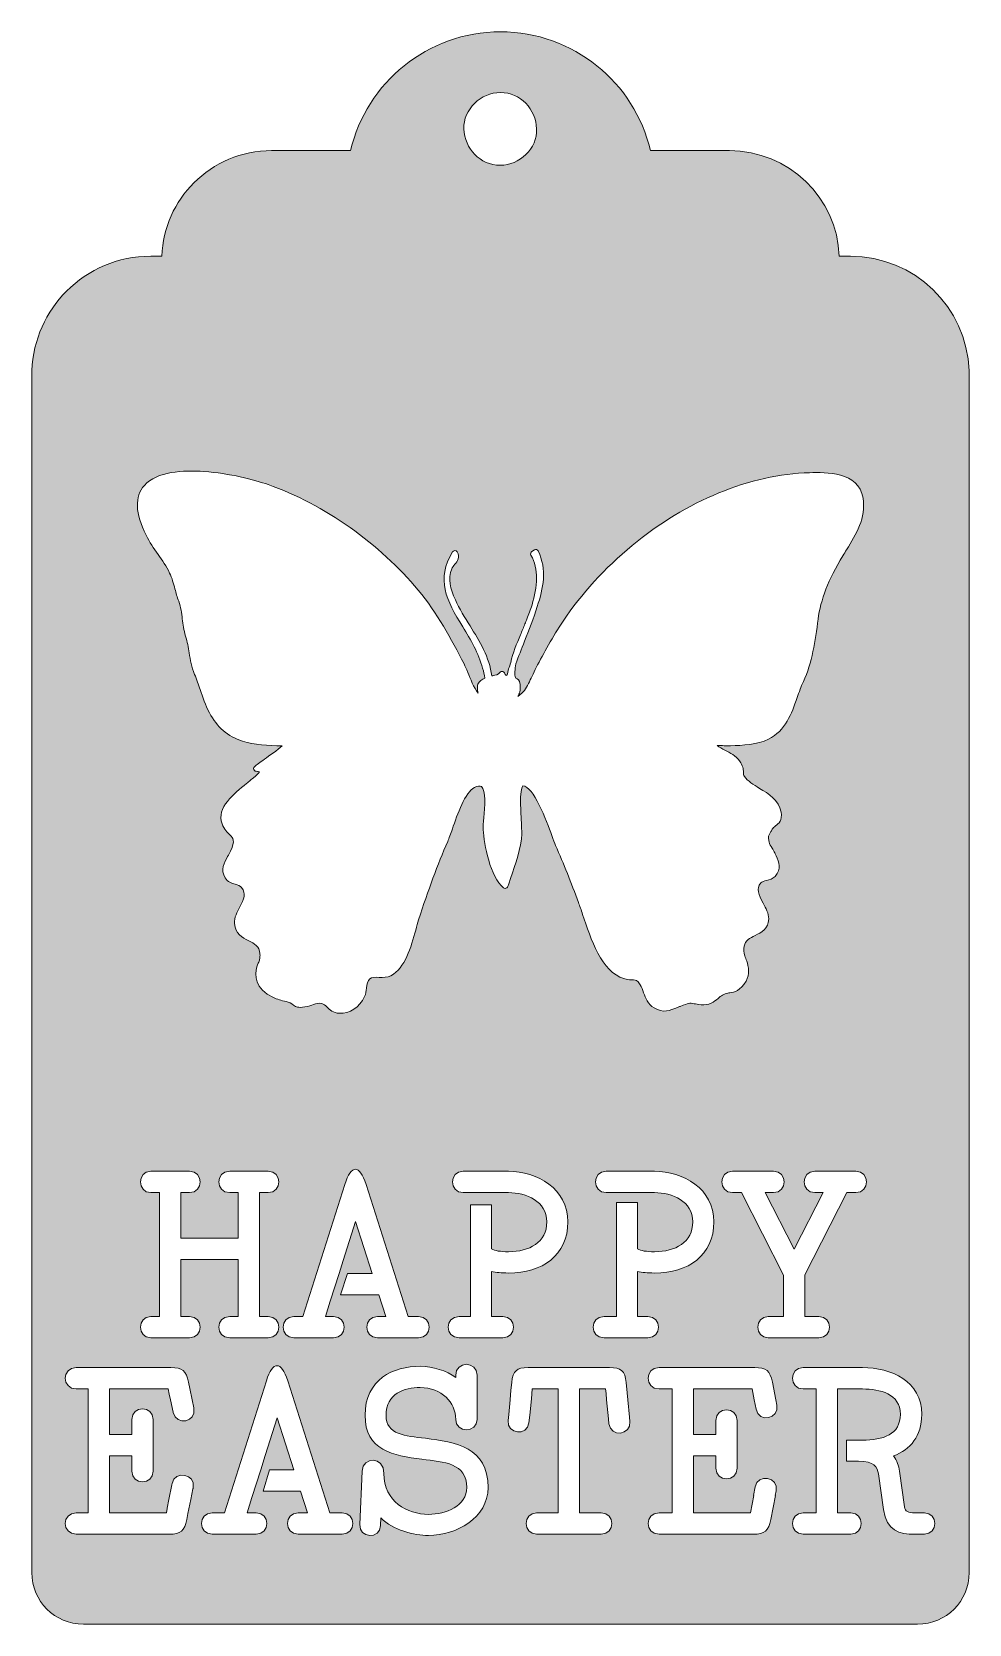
# Model space of a CAD drawing. Extents: x 232 to 777, y -962 to -38.
import ezdxf

# ---------------------------------------------------------------- set-up
doc = ezdxf.new("R2010")
doc.units = 0
doc.header["$MEASUREMENT"] = 0
doc.layers.add('Layer 1', color=7, linetype='Continuous', lineweight=0)

msp = doc.modelspace()

# ---------------------------------------------------------------- hatches: boundary and pattern name
at = {"layer": 'Layer 1', "true_color": 0xffdab2, "transparency": 33554687}
h = msp.add_hatch(color=41, dxfattribs=at)
h.dxf.hatch_style = 2
edge = h.paths.add_edge_path()
edge.add_spline(control_points=[(750.64, -910.19), (750.64, -910.19), (745.08, -910.19), (745.08, -910.19), (736.18, -910.19), (728.68, -908.24), (726.87, -895.88), (726.87, -895.88), (723.96, -875.16), (723.96, -875.16), (723.4, -871.14), (721.45, -867.8), (712.42, -867.8), (712.42, -867.8), (705.49, -867.8), (705.49, -867.8), (705.49, -867.8), (705.49, -855.57), (705.49, -855.57), (705.49, -855.57), (714.64, -855.57), (714.64, -855.57), (726.45, -855.57), (736.74, -852.37), (736.74, -840.56), (736.74, -828.6), (724.79, -825.83), (714.64, -825.83), (714.64, -825.83), (700.19, -825.83), (700.19, -825.83), (700.19, -825.83), (700.19, -897.82), (700.19, -897.82), (700.19, -897.82), (707.87, -897.82), (707.87, -897.82), (716.07, -897.82), (716.07, -910.19), (707.87, -910.19), (707.87, -910.19), (680.23, -910.19), (680.23, -910.19), (672.03, -910.19), (672.03, -897.82), (680.23, -897.82), (680.23, -897.82), (687.82, -897.82), (687.82, -897.82), (687.82, -897.82), (687.82, -825.83), (687.82, -825.83), (687.82, -825.83), (680.23, -825.83), (680.23, -825.83), (672.03, -825.83), (672.03, -813.45), (680.23, -813.45), (680.23, -813.45), (714.64, -813.45), (714.64, -813.45), (731.32, -813.45), (749.11, -821.24), (749.11, -840.56), (749.11, -853.34), (742.58, -860.99), (732.71, -864.74), (734.79, -867.52), (735.77, -870.58), (736.18, -873.49), (736.18, -873.49), (739.11, -894.21), (739.11, -894.21), (739.52, -896.98), (741.19, -897.82), (745.08, -897.82), (745.08, -897.82), (750.64, -897.82), (750.64, -897.82), (758.84, -897.82), (758.84, -910.19), (750.64, -910.19)], knot_values=[0, 0, 0, 0, 1, 1, 1, 2, 2, 2, 3, 3, 3, 4, 4, 4, 5, 5, 5, 6, 6, 6, 7, 7, 7, 8, 8, 8, 9, 9, 9, 10, 10, 10, 11, 11, 11, 12, 12, 12, 13, 13, 13, 14, 14, 14, 15, 15, 15, 16, 16, 16, 17, 17, 17, 18, 18, 18, 19, 19, 19, 20, 20, 20, 21, 21, 21, 22, 22, 22, 23, 23, 23, 24, 24, 24, 25, 25, 25, 26, 26, 26, 27, 27, 27, 27], degree=3, periodic=0)
edge = h.paths.add_edge_path()
edge.add_spline(control_points=[(629.58, -852.37), (629.58, -852.37), (629.58, -844.08), (629.58, -844.08), (629.58, -835.88), (641.95, -835.88), (641.95, -844.08), (641.95, -844.08), (641.95, -871.81), (641.95, -871.81), (641.95, -880.01), (629.58, -880.01), (629.58, -871.81), (629.58, -871.81), (629.58, -864.74), (629.58, -864.74), (629.58, -864.74), (616.52, -864.74), (616.52, -864.74), (616.52, -864.74), (616.52, -897.82), (616.52, -897.82), (616.52, -897.82), (649.6, -897.82), (649.6, -897.82), (649.6, -897.82), (651.52, -887.65), (651.52, -887.65), (651.52, -887.65), (651.41, -887.65), (651.41, -887.65), (651.41, -887.65), (652.36, -882.63), (652.36, -882.63), (653.89, -874.71), (666.11, -876.94), (664.59, -885), (664.59, -885), (664.07, -887.65), (664.07, -887.65), (664.07, -887.65), (664.13, -887.65), (664.13, -887.65), (664.13, -887.65), (661.41, -901.71), (661.41, -901.71), (660.16, -908.1), (657.94, -910.19), (651.13, -910.19), (651.13, -910.19), (596.56, -910.19), (596.56, -910.19), (588.22, -910.19), (588.22, -897.82), (596.56, -897.82), (596.56, -897.82), (604.15, -897.82), (604.15, -897.82), (604.15, -897.82), (604.15, -825.83), (604.15, -825.83), (604.15, -825.83), (596.56, -825.83), (596.56, -825.83), (588.22, -825.83), (588.22, -813.45), (596.56, -813.45), (596.56, -813.45), (652.1, -813.45), (652.1, -813.45), (658.77, -813.45), (661.13, -815.26), (662.39, -821.79), (662.39, -821.79), (664.43, -832.21), (664.43, -832.21), (664.43, -832.21), (664.4, -832.21), (664.4, -832.21), (664.4, -832.21), (665.01, -835.31), (665.01, -835.31), (666.53, -843.24), (654.58, -845.73), (652.91, -837.53), (652.91, -837.53), (651.85, -832.21), (651.85, -832.21), (651.85, -832.21), (650.57, -825.83), (650.57, -825.83), (650.57, -825.83), (616.52, -825.83), (616.52, -825.83), (616.52, -825.83), (616.52, -852.37), (616.52, -852.37), (616.52, -852.37), (629.58, -852.37), (629.58, -852.37)], knot_values=[0, 0, 0, 0, 1, 1, 1, 2, 2, 2, 3, 3, 3, 4, 4, 4, 5, 5, 5, 6, 6, 6, 7, 7, 7, 8, 8, 8, 9, 9, 9, 10, 10, 10, 11, 11, 11, 12, 12, 12, 13, 13, 13, 14, 14, 14, 15, 15, 15, 16, 16, 16, 17, 17, 17, 18, 18, 18, 19, 19, 19, 20, 20, 20, 21, 21, 21, 22, 22, 22, 23, 23, 23, 24, 24, 24, 25, 25, 25, 26, 26, 26, 27, 27, 27, 28, 28, 28, 29, 29, 29, 30, 30, 30, 31, 31, 31, 32, 32, 32, 33, 33, 33, 33], degree=3, periodic=0)
edge = h.paths.add_edge_path()
edge.add_spline(control_points=[(564.61, -796.14), (556.27, -796.14), (556.27, -783.77), (564.61, -783.77), (564.61, -783.77), (571.84, -783.77), (571.84, -783.77), (571.84, -783.77), (571.84, -717.57), (571.84, -717.57), (571.84, -717.57), (584.07, -717.57), (584.07, -717.57), (584.07, -717.57), (584.07, -744.44), (584.07, -744.44), (586.02, -745.55), (589.07, -746.11), (593.94, -746.11), (605.89, -746.11), (616.17, -740.82), (616.17, -728.73), (616.17, -716.78), (604.22, -711.78), (593.94, -711.78), (593.94, -711.78), (565.83, -711.78), (565.83, -711.78), (557.49, -711.78), (557.49, -699.41), (565.83, -699.41), (565.83, -699.41), (593.94, -699.41), (593.94, -699.41), (610.62, -699.41), (628.41, -709.55), (628.41, -728.73), (628.41, -748.33), (613.4, -758.48), (593.94, -758.48), (589.91, -758.48), (586.71, -758.2), (584.07, -757.64), (584.07, -757.64), (584.07, -783.77), (584.07, -783.77), (584.07, -783.77), (590.08, -783.77), (590.08, -783.77), (598.28, -783.77), (598.28, -796.14), (590.08, -796.14), (590.08, -796.14), (564.61, -796.14), (564.61, -796.14)], knot_values=[0, 0, 0, 0, 1, 1, 1, 2, 2, 2, 3, 3, 3, 4, 4, 4, 5, 5, 5, 6, 6, 6, 7, 7, 7, 8, 8, 8, 9, 9, 9, 10, 10, 10, 11, 11, 11, 12, 12, 12, 13, 13, 13, 14, 14, 14, 15, 15, 15, 16, 16, 16, 17, 17, 17, 18, 18, 18, 18], degree=3, periodic=0)
edge = h.paths.add_edge_path()
edge.add_spline(control_points=[(567.49, -846.07), (567.49, -846.07), (567.17, -843.21), (567.17, -843.21), (567.17, -843.21), (566.15, -832.21), (566.15, -832.21), (566.15, -832.21), (565.81, -828.52), (565.81, -828.52), (565.81, -828.52), (565.8, -828.46), (565.8, -828.46), (565.8, -828.46), (565.51, -825.83), (565.51, -825.83), (565.51, -825.83), (550.36, -825.83), (550.36, -825.83), (550.36, -825.83), (550.36, -897.82), (550.36, -897.82), (550.36, -897.82), (563, -897.82), (563, -897.82), (571.2, -897.82), (571.2, -910.19), (563, -910.19), (563, -910.19), (525.49, -910.19), (525.49, -910.19), (517.29, -910.19), (517.29, -897.82), (525.49, -897.82), (525.49, -897.82), (537.99, -897.82), (537.99, -897.82), (537.99, -897.82), (537.99, -825.83), (537.99, -825.83), (537.99, -825.83), (522.98, -825.83), (522.98, -825.83), (522.98, -825.83), (522.41, -831.6), (522.41, -831.6), (522.41, -831.6), (521.5, -840.95), (521.5, -840.95), (521.5, -840.95), (521.5, -840.97), (521.5, -840.97), (521.5, -840.97), (521, -845.46), (521, -845.46), (520.17, -853.52), (508.08, -852.13), (508.91, -844.06), (508.91, -844.06), (509.26, -840.74), (509.26, -840.74), (509.26, -840.74), (510.04, -832.21), (510.04, -832.21), (510.04, -832.21), (510.55, -826.53), (510.55, -826.53), (510.55, -826.53), (511.03, -822.07), (511.03, -822.07), (511.72, -815.26), (513.81, -813.45), (520.62, -813.45), (520.62, -813.45), (567.87, -813.45), (567.87, -813.45), (574.54, -813.45), (576.77, -815.26), (577.47, -822.07), (577.47, -822.07), (578.1, -827.99), (578.1, -827.99), (578.1, -827.99), (578.11, -828.02), (578.11, -828.02), (578.11, -828.02), (578.46, -832.21), (578.46, -832.21), (578.46, -832.21), (579.32, -842.29), (579.32, -842.29), (579.32, -842.29), (579.58, -844.67), (579.58, -844.67), (580.41, -852.74), (568.32, -854.13), (567.49, -846.07)], knot_values=[0, 0, 0, 0, 1, 1, 1, 2, 2, 2, 3, 3, 3, 4, 4, 4, 5, 5, 5, 6, 6, 6, 7, 7, 7, 8, 8, 8, 9, 9, 9, 10, 10, 10, 11, 11, 11, 12, 12, 12, 13, 13, 13, 14, 14, 14, 15, 15, 15, 16, 16, 16, 17, 17, 17, 18, 18, 18, 19, 19, 19, 20, 20, 20, 21, 21, 21, 22, 22, 22, 23, 23, 23, 24, 24, 24, 25, 25, 25, 26, 26, 26, 27, 27, 27, 28, 28, 28, 29, 29, 29, 30, 30, 30, 31, 31, 31, 32, 32, 32, 32], degree=3, periodic=0)
edge = h.paths.add_edge_path()
edge.add_spline(control_points=[(480.44, -796.14), (472.1, -796.14), (472.1, -783.77), (480.44, -783.77), (480.44, -783.77), (487.06, -783.77), (487.06, -783.77), (487.06, -783.77), (487.06, -718.8), (487.06, -718.8), (487.06, -718.8), (499.29, -718.8), (499.29, -718.8), (499.29, -718.8), (499.29, -744.44), (499.29, -744.44), (501.23, -745.55), (504.29, -746.11), (509.16, -746.11), (521.11, -746.11), (531.39, -740.82), (531.39, -728.73), (531.39, -716.78), (519.44, -711.78), (509.16, -711.78), (509.16, -711.78), (482.87, -711.78), (482.87, -711.78), (474.53, -711.78), (474.53, -699.41), (482.87, -699.41), (482.87, -699.41), (509.16, -699.41), (509.16, -699.41), (525.83, -699.41), (543.62, -709.55), (543.62, -728.73), (543.62, -748.33), (528.61, -758.48), (509.16, -758.48), (505.13, -758.48), (501.93, -758.2), (499.29, -757.64), (499.29, -757.64), (499.29, -783.77), (499.29, -783.77), (499.29, -783.77), (505.91, -783.77), (505.91, -783.77), (514.11, -783.77), (514.11, -796.14), (505.91, -796.14), (505.91, -796.14), (480.44, -796.14), (480.44, -796.14)], knot_values=[0, 0, 0, 0, 1, 1, 1, 2, 2, 2, 3, 3, 3, 4, 4, 4, 5, 5, 5, 6, 6, 6, 7, 7, 7, 8, 8, 8, 9, 9, 9, 10, 10, 10, 11, 11, 11, 12, 12, 12, 13, 13, 13, 14, 14, 14, 15, 15, 15, 16, 16, 16, 17, 17, 17, 18, 18, 18, 18], degree=3, periodic=0)
edge = h.paths.add_edge_path()
edge.add_spline(control_points=[(462.66, -910.89), (454.19, -910.89), (442.09, -907.83), (435, -900.74), (435, -900.74), (434.86, -905.18), (434.86, -905.18), (434.59, -913.24), (422.36, -912.69), (422.77, -904.49), (422.77, -904.49), (424.17, -873.63), (424.17, -873.63), (424.58, -864.88), (436.81, -864.74), (436.81, -874.89), (436.81, -891.29), (450.43, -898.65), (462.66, -898.65), (472.81, -898.65), (484.9, -893.79), (484.9, -883.09), (484.9, -868.77), (471.69, -868.21), (458.91, -866.68), (442.23, -864.6), (425.83, -861.54), (425.83, -841.12), (425.83, -820.26), (442.23, -812.62), (457.94, -812.62), (465.3, -812.62), (473.09, -815.26), (478.5, -819.15), (478.5, -819.15), (478.5, -817.77), (478.5, -817.77), (478.5, -809.43), (490.88, -809.43), (490.88, -817.77), (490.88, -817.77), (490.88, -843.47), (490.88, -843.47), (490.88, -851.67), (478.5, -851.67), (478.5, -843.47), (478.5, -833.74), (470.3, -824.99), (457.94, -824.99), (448.62, -824.99), (438.06, -828.46), (438.06, -841.12), (438.06, -852.51), (449.18, -853.07), (460.86, -854.46), (478.36, -856.68), (497.27, -859.46), (497.27, -883.09), (497.27, -900.74), (478.92, -910.89), (462.66, -910.89)], knot_values=[0, 0, 0, 0, 1, 1, 1, 2, 2, 2, 3, 3, 3, 4, 4, 4, 5, 5, 5, 6, 6, 6, 7, 7, 7, 8, 8, 8, 9, 9, 9, 10, 10, 10, 11, 11, 11, 12, 12, 12, 13, 13, 13, 14, 14, 14, 15, 15, 15, 16, 16, 16, 17, 17, 17, 18, 18, 18, 19, 19, 19, 20, 20, 20, 20], degree=3, periodic=0)
edge = h.paths.add_edge_path()
edge.add_spline(control_points=[(412.57, -910.19), (412.57, -910.19), (386.97, -910.19), (386.97, -910.19), (378.77, -910.19), (378.77, -897.82), (386.97, -897.82), (386.97, -897.82), (392.48, -897.82), (392.48, -897.82), (392.48, -897.82), (388.3, -885.17), (388.3, -885.17), (388.3, -885.17), (366.76, -885.17), (366.76, -885.17), (366.76, -885.17), (370.27, -872.8), (370.27, -872.8), (370.27, -872.8), (384.41, -872.8), (384.41, -872.8), (384.41, -872.8), (374.82, -842.64), (374.82, -842.64), (374.82, -842.64), (367.88, -864.46), (367.88, -864.46), (367.88, -864.46), (365.23, -872.8), (365.23, -872.8), (365.23, -872.8), (365.25, -872.8), (365.25, -872.8), (365.25, -872.8), (360.17, -888.85), (360.17, -888.85), (360.17, -888.85), (357.31, -897.82), (357.31, -897.82), (357.31, -897.82), (362.68, -897.82), (362.68, -897.82), (370.88, -897.82), (370.88, -910.19), (362.68, -910.19), (362.68, -910.19), (337.07, -910.19), (337.07, -910.19), (328.87, -910.19), (328.87, -897.82), (337.07, -897.82), (337.07, -897.82), (344.25, -897.82), (344.25, -897.82), (344.25, -897.82), (368.57, -821.1), (368.57, -821.1), (372.32, -809.43), (377.18, -809.29), (380.94, -821.1), (380.94, -821.1), (405.4, -897.82), (405.4, -897.82), (405.4, -897.82), (412.57, -897.82), (412.57, -897.82), (420.77, -897.82), (420.77, -910.19), (412.57, -910.19)], knot_values=[0, 0, 0, 0, 1, 1, 1, 2, 2, 2, 3, 3, 3, 4, 4, 4, 5, 5, 5, 6, 6, 6, 7, 7, 7, 8, 8, 8, 9, 9, 9, 10, 10, 10, 11, 11, 11, 12, 12, 12, 13, 13, 13, 14, 14, 14, 15, 15, 15, 16, 16, 16, 17, 17, 17, 18, 18, 18, 19, 19, 19, 20, 20, 20, 21, 21, 21, 22, 22, 22, 23, 23, 23, 23], degree=3, periodic=0)
edge = h.paths.add_edge_path()
edge.add_spline(control_points=[(323.89, -796.14), (323.89, -796.14), (301.51, -796.14), (301.51, -796.14), (293.31, -796.14), (293.31, -783.77), (301.51, -783.77), (301.51, -783.77), (306.52, -783.77), (306.52, -783.77), (306.52, -783.77), (306.52, -711.78), (306.52, -711.78), (306.52, -711.78), (301.51, -711.78), (301.51, -711.78), (293.31, -711.78), (293.31, -699.41), (301.51, -699.41), (301.51, -699.41), (323.89, -699.41), (323.89, -699.41), (332.23, -699.41), (332.23, -711.78), (323.89, -711.78), (323.89, -711.78), (318.89, -711.78), (318.89, -711.78), (318.89, -711.78), (318.89, -738.32), (318.89, -738.32), (318.89, -738.32), (352.24, -738.32), (352.24, -738.32), (352.24, -738.32), (352.24, -711.78), (352.24, -711.78), (352.24, -711.78), (347.24, -711.78), (347.24, -711.78), (338.9, -711.78), (338.9, -699.41), (347.24, -699.41), (347.24, -699.41), (369.61, -699.41), (369.61, -699.41), (377.81, -699.41), (377.81, -711.78), (369.61, -711.78), (369.61, -711.78), (364.61, -711.78), (364.61, -711.78), (364.61, -711.78), (364.61, -783.77), (364.61, -783.77), (364.61, -783.77), (369.61, -783.77), (369.61, -783.77), (377.81, -783.77), (377.81, -796.14), (369.61, -796.14), (369.61, -796.14), (347.24, -796.14), (347.24, -796.14), (338.9, -796.14), (338.9, -783.77), (347.24, -783.77), (347.24, -783.77), (352.24, -783.77), (352.24, -783.77), (352.24, -783.77), (352.24, -750.69), (352.24, -750.69), (352.24, -750.69), (318.89, -750.69), (318.89, -750.69), (318.89, -750.69), (318.89, -783.77), (318.89, -783.77), (318.89, -783.77), (323.89, -783.77), (323.89, -783.77), (332.23, -783.77), (332.23, -796.14), (323.89, -796.14)], knot_values=[0, 0, 0, 0, 1, 1, 1, 2, 2, 2, 3, 3, 3, 4, 4, 4, 5, 5, 5, 6, 6, 6, 7, 7, 7, 8, 8, 8, 9, 9, 9, 10, 10, 10, 11, 11, 11, 12, 12, 12, 13, 13, 13, 14, 14, 14, 15, 15, 15, 16, 16, 16, 17, 17, 17, 18, 18, 18, 19, 19, 19, 20, 20, 20, 21, 21, 21, 22, 22, 22, 23, 23, 23, 24, 24, 24, 25, 25, 25, 26, 26, 26, 27, 27, 27, 28, 28, 28, 28], degree=3, periodic=0)
edge = h.paths.add_edge_path()
edge.add_spline(control_points=[(290.46, -852.37), (290.46, -852.37), (290.46, -843.47), (290.46, -843.47), (290.46, -835.27), (302.83, -835.27), (302.83, -843.47), (302.83, -843.47), (302.83, -873.63), (302.83, -873.63), (302.83, -881.83), (290.46, -881.83), (290.46, -873.63), (290.46, -873.63), (290.46, -864.74), (290.46, -864.74), (290.46, -864.74), (277.39, -864.74), (277.39, -864.74), (277.39, -864.74), (277.39, -897.82), (277.39, -897.82), (277.39, -897.82), (310.47, -897.82), (310.47, -897.82), (310.47, -897.82), (310.96, -895.22), (310.96, -895.22), (310.96, -895.22), (311, -895.04), (311, -895.04), (311, -895.04), (311.99, -890.08), (311.99, -890.08), (311.99, -890.08), (313.7, -881.53), (313.7, -881.53), (313.7, -881.53), (313.84, -880.8), (313.84, -880.8), (315.37, -872.88), (327.6, -875.11), (326.07, -883.17), (326.07, -883.17), (325.98, -883.66), (325.98, -883.66), (325.98, -883.66), (325.93, -883.88), (325.93, -883.88), (325.93, -883.88), (324.65, -890.08), (324.65, -890.08), (324.65, -890.08), (322.97, -898.17), (322.97, -898.17), (322.97, -898.17), (322.29, -901.71), (322.29, -901.71), (321.04, -908.1), (318.81, -910.19), (312, -910.19), (312, -910.19), (258.04, -910.19), (258.04, -910.19), (249.7, -910.19), (249.7, -897.82), (258.04, -897.82), (258.04, -897.82), (265.02, -897.82), (265.02, -897.82), (265.02, -897.82), (265.02, -825.83), (265.02, -825.83), (265.02, -825.83), (258.04, -825.83), (258.04, -825.83), (249.7, -825.83), (249.7, -813.45), (258.04, -813.45), (258.04, -813.45), (312.98, -813.45), (312.98, -813.45), (319.65, -813.45), (322.01, -815.26), (323.26, -821.79), (323.26, -821.79), (324.01, -825.59), (324.01, -825.59), (324.01, -825.59), (325.43, -832.21), (325.43, -832.21), (325.43, -832.21), (326.43, -836.82), (326.43, -836.82), (326.43, -836.82), (326.45, -836.91), (326.45, -836.91), (326.45, -836.91), (326.49, -837.14), (326.49, -837.14), (328.01, -845), (316.25, -847.52), (314.45, -839.55), (314.45, -839.55), (314.44, -839.55), (314.44, -839.55), (314.44, -839.55), (314.4, -839.38), (314.4, -839.38), (314.4, -839.38), (314.39, -839.34), (314.39, -839.34), (314.39, -839.34), (312.8, -832.21), (312.8, -832.21), (312.8, -832.21), (312.06, -828.87), (312.06, -828.87), (312.06, -828.87), (311.45, -825.83), (311.45, -825.83), (311.45, -825.83), (277.39, -825.83), (277.39, -825.83), (277.39, -825.83), (277.39, -852.37), (277.39, -852.37), (277.39, -852.37), (290.46, -852.37), (290.46, -852.37)], knot_values=[0, 0, 0, 0, 1, 1, 1, 2, 2, 2, 3, 3, 3, 4, 4, 4, 5, 5, 5, 6, 6, 6, 7, 7, 7, 8, 8, 8, 9, 9, 9, 10, 10, 10, 11, 11, 11, 12, 12, 12, 13, 13, 13, 14, 14, 14, 15, 15, 15, 16, 16, 16, 17, 17, 17, 18, 18, 18, 19, 19, 19, 20, 20, 20, 21, 21, 21, 22, 22, 22, 23, 23, 23, 24, 24, 24, 25, 25, 25, 26, 26, 26, 27, 27, 27, 28, 28, 28, 29, 29, 29, 30, 30, 30, 31, 31, 31, 32, 32, 32, 33, 33, 33, 34, 34, 34, 35, 35, 35, 36, 36, 36, 37, 37, 37, 38, 38, 38, 39, 39, 39, 40, 40, 40, 41, 41, 41, 42, 42, 42, 43, 43, 43, 43], degree=3, periodic=0)
edge = h.paths.add_edge_path()
edge.add_spline(control_points=[(433.83, -771.12), (433.83, -771.12), (411.61, -771.12), (411.61, -771.12), (411.61, -771.12), (415.67, -758.75), (415.67, -758.75), (415.67, -758.75), (429.93, -758.75), (429.93, -758.75), (429.93, -758.75), (420.34, -728.59), (420.34, -728.59), (420.34, -728.59), (413.18, -751.14), (413.18, -751.14), (413.18, -751.14), (413.17, -751.15), (413.17, -751.15), (413.17, -751.15), (410.75, -758.75), (410.75, -758.75), (410.75, -758.75), (410.77, -758.75), (410.77, -758.75), (410.77, -758.75), (405.68, -774.82), (405.68, -774.82), (405.68, -774.82), (402.83, -783.77), (402.83, -783.77), (402.83, -783.77), (407.59, -783.77), (407.59, -783.77), (415.79, -783.77), (415.79, -796.14), (407.59, -796.14), (407.59, -796.14), (384.42, -796.14), (384.42, -796.14), (376.22, -796.14), (376.22, -783.77), (384.42, -783.77), (384.42, -783.77), (389.77, -783.77), (389.77, -783.77), (389.77, -783.77), (414.09, -707.05), (414.09, -707.05), (417.84, -695.38), (422.71, -695.24), (426.46, -707.05), (426.46, -707.05), (450.92, -783.77), (450.92, -783.77), (450.92, -783.77), (456.88, -783.77), (456.88, -783.77), (465.08, -783.77), (465.08, -796.14), (456.88, -796.14), (456.88, -796.14), (433.1, -796.14), (433.1, -796.14), (424.9, -796.14), (424.9, -783.77), (433.1, -783.77), (433.1, -783.77), (438, -783.77), (438, -783.77), (438, -783.77), (433.83, -771.12), (433.83, -771.12)], knot_values=[0, 0, 0, 0, 1, 1, 1, 2, 2, 2, 3, 3, 3, 4, 4, 4, 5, 5, 5, 6, 6, 6, 7, 7, 7, 8, 8, 8, 9, 9, 9, 10, 10, 10, 11, 11, 11, 12, 12, 12, 13, 13, 13, 14, 14, 14, 15, 15, 15, 16, 16, 16, 17, 17, 17, 18, 18, 18, 19, 19, 19, 20, 20, 20, 21, 21, 21, 22, 22, 22, 23, 23, 23, 24, 24, 24, 24], degree=3, periodic=0)
edge = h.paths.add_edge_path()
edge.add_spline(control_points=[(297.68, -301), (304.92, -292.82), (320.51, -292.11), (332.31, -292.95), (346.95, -293.99), (361.53, -297.69), (369.56, -300.53), (385.61, -306.23), (402.06, -314.86), (417.12, -325.49), (432.02, -336.01), (445.71, -348.58), (456.7, -361.84), (467.65, -375.05), (475.97, -390.26), (483.33, -404.73), (483.97, -405.98), (484.67, -407.68), (485.47, -409.64), (486.95, -413.25), (489.07, -418.42), (491.48, -421.71), (491.12, -420.62), (490.97, -419.27), (491.11, -417.17), (491.13, -416.93), (491.2, -416.69), (491.32, -416.48), (492.32, -414.8), (493.7, -413.61), (495.44, -412.92), (495.16, -411), (494.72, -409.1), (494.13, -407.26), (494.13, -407.24), (494.12, -407.22), (494.12, -407.21), (491.71, -398.55), (487.15, -390.54), (482.58, -383.18), (472.96, -367.67), (466.91, -355.47), (476.69, -339.64), (476.97, -339.2), (477.45, -338.92), (477.98, -338.9), (478.52, -338.89), (479, -339.14), (479.3, -339.57), (481.38, -342.57), (479.38, -345.03), (477.93, -346.83), (477.23, -347.69), (476.52, -348.57), (476.17, -349.47), (473.86, -355.36), (475.36, -360.96), (478.31, -367.55), (480.64, -372.74), (483.77, -377.76), (486.8, -382.61), (492.36, -391.53), (498.11, -400.73), (499.44, -411.7), (499.62, -411.66), (499.81, -411.62), (500, -411.58), (501.52, -411.25), (503.6, -410.8), (503.95, -409.97), (504.19, -409.41), (504.72, -409.05), (505.32, -409.02), (505.92, -408.99), (506.48, -409.31), (506.76, -409.84), (507.25, -410.75), (507.46, -411.05), (507.55, -411.15), (507.6, -411.17), (507.66, -411.18), (507.72, -411.2), (507.87, -411.24), (508.04, -411.28), (508.25, -411.35), (508.82, -408.92), (509.58, -406.4), (510.46, -403.79), (511.61, -398.37), (513.95, -392.85), (516.09, -387.83), (517.04, -385.59), (517.94, -383.47), (518.7, -381.45), (519.06, -380.52), (519.41, -379.58), (519.78, -378.64), (520.81, -375.93), (521.86, -373.2), (522.8, -370.46), (525.84, -359.88), (526.88, -349.61), (522.2, -341.44), (521.78, -340.71), (522.01, -339.78), (522.73, -339.34), (522.73, -339.34), (524.16, -338.46), (524.16, -338.46), (524.54, -338.23), (524.99, -338.17), (525.42, -338.3), (525.84, -338.42), (526.19, -338.72), (526.38, -339.11), (531.62, -349.93), (529.43, -360.77), (525.78, -371.38), (523.82, -378.16), (521.09, -384.99), (518.49, -391.5), (516.66, -396.05), (514.9, -400.45), (513.48, -404.62), (513.16, -406.17), (512.95, -407.7), (512.9, -409.19), (512.79, -412.24), (513.21, -412.73), (513.23, -412.75), (513.26, -412.77), (513.4, -412.83), (513.5, -412.88), (514.51, -413.31), (515.61, -413.99), (515.88, -416.57), (516.28, -420.25), (515.47, -421.89), (514.61, -423.6), (516.2, -422.29), (517.91, -420.73), (518.41, -420.2), (520.09, -417.66), (521.47, -414.69), (522.81, -411.82), (523.59, -410.15), (524.39, -408.42), (525.25, -406.79), (529.58, -398.56), (534.82, -388.92), (540.89, -379.84), (551.53, -363.94), (565, -349.17), (580.92, -335.93), (612.14, -309.97), (649.71, -294.56), (683.98, -293.64), (693.24, -293.39), (712.52, -292.87), (715.01, -308.34), (716.89, -320.02), (711.07, -329.37), (705.45, -338.41), (704.74, -339.55), (704.01, -340.73), (703.31, -341.89), (694.89, -355.81), (690.33, -367.52), (688.97, -378.74), (687.45, -391.18), (685.36, -404.18), (680.36, -414.95), (679.01, -417.85), (677.92, -420.96), (676.77, -424.25), (673.46, -433.7), (670.04, -443.48), (660.09, -448.41), (653.65, -451.59), (644.97, -451.97), (638, -452.28), (638, -452.28), (637.45, -452.3), (637.45, -452.3), (636.57, -452.34), (635.49, -452.27), (634.34, -452.19), (633.07, -452.1), (631.53, -452), (630.23, -452.07), (631.63, -453.09), (633.21, -453.92), (634.84, -454.78), (637.88, -456.38), (641.03, -458.04), (643.33, -461.08), (645.38, -463.79), (645.48, -465.84), (645.56, -467.48), (645.61, -468.53), (645.65, -469.23), (646.16, -470), (648.05, -472.84), (651.39, -474.84), (654.93, -476.97), (660.17, -480.12), (666.11, -483.68), (667.41, -490.76), (668.3, -495.62), (666.05, -497.37), (664.25, -498.78), (663.43, -499.42), (662.73, -499.97), (662.31, -500.77), (662, -501.39), (661.65, -501.92), (661.35, -502.39), (660.33, -503.96), (659.66, -504.99), (660.48, -508.16), (660.78, -509.32), (661.49, -510.46), (662.24, -511.66), (662.8, -512.57), (663.38, -513.5), (663.81, -514.5), (664.06, -515.08), (664.32, -515.64), (664.57, -516.18), (666.26, -519.88), (668.01, -523.71), (663.99, -528.08), (662.64, -529.55), (660.68, -530.06), (658.95, -530.5), (657.54, -530.87), (656.22, -531.21), (655.61, -531.94), (652.8, -535.29), (654.28, -538.61), (657.03, -543.69), (658.63, -546.63), (660.29, -549.67), (660.23, -552.78), (660.12, -558.63), (656.02, -560.66), (652.4, -562.44), (649.32, -563.97), (646.66, -565.28), (645.97, -568.67), (645.61, -570.42), (645.74, -572.31), (646.35, -574.34), (646.64, -575.33), (647.05, -576.35), (647.57, -577.4), (648.53, -580.4), (649.35, -585.08), (647.08, -588.99), (643.87, -594.51), (640.26, -595.41), (637.6, -595.73), (637.6, -595.73), (637.59, -595.73), (637.59, -595.73), (637.21, -595.75), (636.86, -595.79), (636.52, -595.85), (636.51, -595.85), (636.51, -595.85), (636.51, -595.85), (634.19, -596.25), (632.61, -597.54), (630.85, -598.97), (628.44, -600.94), (625.7, -603.17), (620.95, -602.65), (619.15, -602.45), (617.9, -602.25), (616.9, -602.08), (614.02, -601.61), (613.9, -601.59), (608.9, -603.59), (608.33, -603.82), (607.78, -604.05), (607.25, -604.27), (603.01, -606.03), (599, -607.71), (593.67, -604.49), (590, -602.28), (588.73, -598.76), (587.61, -595.66), (587, -593.97), (586.42, -592.38), (585.51, -591.01), (583.7, -588.28), (583.32, -588.28), (581.69, -588.28), (580.47, -588.28), (578.79, -588.27), (576.18, -587.5), (563.29, -583.68), (556.87, -564.35), (552.19, -550.24), (551.34, -547.68), (550.54, -545.26), (549.79, -543.26), (545.6, -531.95), (541.13, -520.81), (536.53, -510.16), (535.96, -508.84), (535.23, -506.87), (534.31, -504.38), (531.1, -495.69), (523.6, -475.38), (517.5, -475.55), (517.49, -475.55), (517.47, -475.56), (517.46, -475.56), (517.28, -475.71), (516.41, -476.72), (516.21, -482.05), (516.07, -485.95), (516.32, -490.86), (516.54, -495.19), (516.79, -500.04), (517, -504.22), (516.67, -506.43), (515.37, -515.04), (512.13, -524.27), (509.27, -532.41), (509.27, -532.41), (508.72, -533.98), (508.72, -533.98), (508.6, -534.31), (508.4, -534.61), (508.11, -534.8), (507.52, -535.2), (506.78, -535.15), (506.26, -534.74), (498.52, -528.63), (494.95, -509.35), (494.43, -500.97), (494.33, -499.34), (494.55, -496.83), (494.81, -493.93), (495.35, -487.92), (496.25, -477.86), (493.38, -475.93), (492.55, -475.37), (491.19, -475.56), (489.35, -476.51), (483.92, -479.3), (479.48, -492.06), (476.54, -500.5), (475.52, -503.42), (474.64, -505.95), (473.84, -507.79), (468.01, -521.25), (462.49, -536.15), (456.95, -553.34), (456.39, -555.07), (455.83, -557.11), (455.24, -559.28), (452.53, -569.17), (449.17, -581.47), (440.76, -585.79), (438.78, -586.81), (436.34, -586.77), (433.97, -586.74), (431.84, -586.71), (429.64, -586.68), (428.63, -587.52), (427.26, -588.67), (427, -590.75), (426.73, -592.95), (426.52, -594.65), (426.31, -596.4), (425.56, -597.95), (422.57, -604.2), (416.95, -607.9), (410.89, -607.6), (407.37, -607.43), (405.37, -605.57), (403.77, -604.08), (402.72, -603.11), (401.82, -602.27), (400.66, -602), (398.55, -601.52), (397.47, -601.95), (395.82, -602.6), (394.61, -603.08), (393.1, -603.68), (390.96, -603.94), (386.82, -604.44), (385.94, -604.16), (384.26, -602.84), (384.25, -602.84), (384.25, -602.83), (384.24, -602.83), (383.02, -601.87), (381.59, -601.19), (380.07, -600.85), (377.19, -600.2), (374.75, -599.4), (372.7, -598.49), (361.45, -593.49), (361.85, -585.21), (363.08, -580.73), (363.58, -578.9), (364.22, -577.7), (364.26, -577.63), (364.64, -576.33), (364.84, -575.04), (364.84, -573.77), (364.84, -573.49), (364.83, -573.22), (364.81, -572.94), (364.51, -568.7), (361.62, -567.22), (358.26, -565.5), (354.59, -563.62), (350.42, -561.49), (350.05, -555.45), (349.84, -551.92), (351.51, -548.81), (353.12, -545.81), (355.6, -541.2), (356.98, -538.19), (354.15, -534.6), (353.35, -533.58), (352.01, -533.16), (350.45, -532.68), (348.4, -532.04), (346.07, -531.31), (344.61, -528.96), (341.65, -524.21), (344.08, -520.01), (346.03, -516.63), (346.67, -515.51), (347.29, -514.46), (347.73, -513.4), (350.44, -506.98), (349.47, -506.04), (347.34, -503.99), (345.91, -502.61), (344.13, -500.9), (342.83, -497.51), (339.33, -488.37), (349.93, -479.84), (356.94, -474.2), (357.81, -473.51), (358.63, -472.85), (359.32, -472.26), (359.6, -472.03), (359.94, -471.75), (360.33, -471.45), (362.78, -469.5), (364.17, -468.15), (364.47, -467.44), (364.23, -467.34), (363.69, -467.16), (362.59, -467.08), (362.2, -467.06), (361.83, -466.9), (361.57, -466.61), (360.94, -465.93), (361.03, -464.94), (361.65, -464.38), (362.62, -463.49), (364.77, -461.97), (367.49, -460.04), (370.19, -458.11), (375.07, -454.65), (377.66, -452.36), (369.67, -452.15), (361.59, -451.74), (354.69, -449.54), (345.99, -446.77), (339.88, -441.53), (335.47, -433.05), (333.13, -428.56), (331.58, -424), (330.07, -419.59), (329.09, -416.71), (328.07, -413.73), (326.85, -410.79), (325.06, -406.5), (324.38, -402.31), (323.72, -398.25), (323.2, -395.1), (322.67, -391.83), (321.62, -388.55), (320.49, -385.05), (320.1, -381.75), (319.72, -378.56), (319.3, -375.07), (318.91, -371.77), (317.61, -368.33), (316.71, -365.95), (316.06, -363.49), (315.44, -361.12), (314.59, -357.86), (313.79, -354.78), (312.37, -351.91), (310.53, -348.15), (308.03, -344.56), (305.62, -341.09), (303.17, -337.56), (300.64, -333.92), (298.68, -329.99), (292.31, -317.19), (291.98, -307.43), (297.68, -301)], knot_values=[0, 0, 0, 0, 1, 1, 1, 2, 2, 2, 3, 3, 3, 4, 4, 4, 5, 5, 5, 6, 6, 6, 7, 7, 7, 8, 8, 8, 9, 9, 9, 10, 10, 10, 11, 11, 11, 12, 12, 12, 13, 13, 13, 14, 14, 14, 15, 15, 15, 16, 16, 16, 17, 17, 17, 18, 18, 18, 19, 19, 19, 20, 20, 20, 21, 21, 21, 22, 22, 22, 23, 23, 23, 24, 24, 24, 25, 25, 25, 26, 26, 26, 27, 27, 27, 28, 28, 28, 29, 29, 29, 30, 30, 30, 31, 31, 31, 32, 32, 32, 33, 33, 33, 34, 34, 34, 35, 35, 35, 36, 36, 36, 37, 37, 37, 38, 38, 38, 39, 39, 39, 40, 40, 40, 41, 41, 41, 42, 42, 42, 43, 43, 43, 44, 44, 44, 45, 45, 45, 46, 46, 46, 47, 47, 47, 48, 48, 48, 49, 49, 49, 50, 50, 50, 51, 51, 51, 52, 52, 52, 53, 53, 53, 54, 54, 54, 55, 55, 55, 56, 56, 56, 57, 57, 57, 58, 58, 58, 59, 59, 59, 60, 60, 60, 61, 61, 61, 62, 62, 62, 63, 63, 63, 64, 64, 64, 65, 65, 65, 66, 66, 66, 67, 67, 67, 68, 68, 68, 69, 69, 69, 70, 70, 70, 71, 71, 71, 72, 72, 72, 73, 73, 73, 74, 74, 74, 75, 75, 75, 76, 76, 76, 77, 77, 77, 78, 78, 78, 79, 79, 79, 80, 80, 80, 81, 81, 81, 82, 82, 82, 83, 83, 83, 84, 84, 84, 85, 85, 85, 86, 86, 86, 87, 87, 87, 88, 88, 88, 89, 89, 89, 90, 90, 90, 91, 91, 91, 92, 92, 92, 93, 93, 93, 94, 94, 94, 95, 95, 95, 96, 96, 96, 97, 97, 97, 98, 98, 98, 99, 99, 99, 100, 100, 100, 101, 101, 101, 102, 102, 102, 103, 103, 103, 104, 104, 104, 105, 105, 105, 106, 106, 106, 107, 107, 107, 108, 108, 108, 109, 109, 109, 110, 110, 110, 111, 111, 111, 112, 112, 112, 113, 113, 113, 114, 114, 114, 115, 115, 115, 116, 116, 116, 117, 117, 117, 118, 118, 118, 119, 119, 119, 120, 120, 120, 121, 121, 121, 122, 122, 122, 123, 123, 123, 124, 124, 124, 125, 125, 125, 126, 126, 126, 127, 127, 127, 128, 128, 128, 129, 129, 129, 130, 130, 130, 131, 131, 131, 132, 132, 132, 133, 133, 133, 134, 134, 134, 135, 135, 135, 136, 136, 136, 137, 137, 137, 138, 138, 138, 139, 139, 139, 140, 140, 140, 141, 141, 141, 142, 142, 142, 143, 143, 143, 144, 144, 144, 145, 145, 145, 146, 146, 146, 147, 147, 147, 148, 148, 148, 149, 149, 149, 150, 150, 150, 151, 151, 151, 152, 152, 152, 153, 153, 153, 154, 154, 154, 155, 155, 155, 156, 156, 156, 157, 157, 157, 158, 158, 158, 159, 159, 159, 160, 160, 160, 161, 161, 161, 162, 162, 162, 163, 163, 163, 164, 164, 164, 165, 165, 165, 166, 166, 166, 167, 167, 167, 168, 168, 168, 169, 169, 169, 170, 170, 170, 171, 171, 171, 171], degree=3, periodic=0)
edge = h.paths.add_edge_path()
edge.add_spline(control_points=[(504.38, -72.81), (516.22, -72.81), (524.99, -82.5), (525.49, -93.94), (526, -105.35), (515.42, -115.08), (504.38, -115.08), (492.52, -115.08), (483.75, -105.39), (483.25, -93.94), (482.73, -82.53), (493.33, -72.81), (504.38, -72.81)], knot_values=[0, 0, 0, 0, 1, 1, 1, 2, 2, 2, 3, 3, 3, 4, 4, 4, 4], degree=3, periodic=0)
edge = h.paths.add_edge_path()
edge.add_spline(control_points=[(689.44, -783.77), (697.64, -783.77), (697.64, -796.14), (689.44, -796.14), (689.44, -796.14), (660.02, -796.14), (660.02, -796.14), (651.82, -796.14), (651.82, -783.77), (660.02, -783.77), (660.02, -783.77), (668.85, -783.77), (668.85, -783.77), (668.85, -783.77), (668.85, -759.73), (668.85, -759.73), (668.85, -759.73), (644.39, -711.78), (644.39, -711.78), (644.39, -711.78), (639.25, -711.78), (639.25, -711.78), (630.91, -711.78), (630.91, -699.41), (639.25, -699.41), (639.25, -699.41), (663.01, -699.41), (663.01, -699.41), (671.35, -699.41), (671.35, -711.78), (663.01, -711.78), (663.01, -711.78), (658.15, -711.78), (658.15, -711.78), (658.15, -711.78), (674.97, -744.72), (674.97, -744.72), (674.97, -744.72), (691.92, -711.78), (691.92, -711.78), (691.92, -711.78), (687.06, -711.78), (687.06, -711.78), (678.72, -711.78), (678.72, -699.41), (687.06, -699.41), (687.06, -699.41), (710.82, -699.41), (710.82, -699.41), (719.16, -699.41), (719.16, -711.78), (710.82, -711.78), (710.82, -711.78), (705.68, -711.78), (705.68, -711.78), (705.68, -711.78), (681.22, -759.59), (681.22, -759.59), (681.22, -759.59), (681.22, -783.77), (681.22, -783.77), (681.22, -783.77), (689.44, -783.77), (689.44, -783.77)], knot_values=[0, 0, 0, 0, 1, 1, 1, 2, 2, 2, 3, 3, 3, 4, 4, 4, 5, 5, 5, 6, 6, 6, 7, 7, 7, 8, 8, 8, 9, 9, 9, 10, 10, 10, 11, 11, 11, 12, 12, 12, 13, 13, 13, 14, 14, 14, 15, 15, 15, 16, 16, 16, 17, 17, 17, 18, 18, 18, 19, 19, 19, 20, 20, 20, 21, 21, 21, 21], degree=3, periodic=0)
edge = h.paths.add_edge_path()
edge.add_spline(control_points=[(776.59, -234.34), (775.25, -197.41), (744.89, -167.9), (707.66, -167.9), (707.66, -167.9), (701.24, -167.9), (701.24, -167.9), (699.9, -133.78), (671.82, -106.56), (637.4, -106.56), (637.4, -106.56), (591.59, -106.56), (591.59, -106.56), (582.35, -67.01), (546.88, -37.57), (504.49, -37.57), (462.12, -37.57), (426.66, -67.01), (417.41, -106.56), (417.41, -106.56), (371.61, -106.56), (371.61, -106.56), (353.98, -106.56), (337.99, -113.72), (326.43, -125.27), (315.46, -136.26), (308.45, -151.29), (307.78, -167.9), (307.78, -167.9), (301.35, -167.9), (301.35, -167.9), (282.28, -167.9), (265.05, -175.62), (252.55, -188.11), (240.62, -200.04), (233.06, -216.29), (232.41, -234.34), (232.38, -235.18), (232.35, -236.02), (232.35, -236.89), (232.35, -236.89), (232.35, -932.51), (232.35, -932.51), (232.35, -949.04), (245.73, -962.43), (262.26, -962.43), (262.26, -962.43), (746.74, -962.43), (746.74, -962.43), (763.27, -962.43), (776.65, -949.04), (776.65, -932.51), (776.65, -932.51), (776.65, -236.89), (776.65, -236.89), (776.65, -236.02), (776.63, -235.18), (776.59, -234.34)], knot_values=[0, 0, 0, 0, 1, 1, 1, 2, 2, 2, 3, 3, 3, 4, 4, 4, 5, 5, 5, 6, 6, 6, 7, 7, 7, 8, 8, 8, 9, 9, 9, 10, 10, 10, 11, 11, 11, 12, 12, 12, 13, 13, 13, 14, 14, 14, 15, 15, 15, 16, 16, 16, 17, 17, 17, 18, 18, 18, 19, 19, 19, 19], degree=3, periodic=0)

# ---------------------------------------------------------------- linework, layer by layer
at = {"layer": 'Layer 1'}
for points, knots in [([(776.59, -234.34), (775.25, -197.41), (744.89, -167.9), (707.66, -167.9), (707.66, -167.9), (701.24, -167.9), (701.24, -167.9), (699.9, -133.78), (671.82, -106.56), (637.4, -106.56), (637.4, -106.56), (591.59, -106.56), (591.59, -106.56), (582.35, -67.01), (546.88, -37.57), (504.49, -37.57), (462.12, -37.57), (426.66, -67.01), (417.41, -106.56), (417.41, -106.56), (371.61, -106.56), (371.61, -106.56), (353.98, -106.56), (337.99, -113.72), (326.43, -125.27), (315.46, -136.26), (308.45, -151.29), (307.78, -167.9), (307.78, -167.9), (301.35, -167.9), (301.35, -167.9), (282.28, -167.9), (265.05, -175.62), (252.55, -188.11), (240.62, -200.04), (233.06, -216.29), (232.41, -234.34), (232.38, -235.18), (232.35, -236.02), (232.35, -236.89), (232.35, -236.89), (232.35, -932.51), (232.35, -932.51), (232.35, -949.04), (245.73, -962.43), (262.26, -962.43), (262.26, -962.43), (746.74, -962.43), (746.74, -962.43), (763.27, -962.43), (776.65, -949.04), (776.65, -932.51), (776.65, -932.51), (776.65, -236.89), (776.65, -236.89), (776.65, -236.02), (776.63, -235.18), (776.59, -234.34)], [0, 0, 0, 0, 1, 1, 1, 2, 2, 2, 3, 3, 3, 4, 4, 4, 5, 5, 5, 6, 6, 6, 7, 7, 7, 8, 8, 8, 9, 9, 9, 10, 10, 10, 11, 11, 11, 12, 12, 12, 13, 13, 13, 14, 14, 14, 15, 15, 15, 16, 16, 16, 17, 17, 17, 18, 18, 18, 19, 19, 19, 19]), ([(504.38, -72.81), (516.22, -72.81), (524.99, -82.5), (525.49, -93.94), (526, -105.35), (515.42, -115.08), (504.38, -115.08), (492.52, -115.08), (483.75, -105.39), (483.25, -93.94), (482.73, -82.53), (493.33, -72.81), (504.38, -72.81)], [0, 0, 0, 0, 1, 1, 1, 2, 2, 2, 3, 3, 3, 4, 4, 4, 4]), ([(297.68, -301), (304.92, -292.82), (320.51, -292.11), (332.31, -292.95), (346.95, -293.99), (361.53, -297.69), (369.56, -300.53), (385.61, -306.23), (402.06, -314.86), (417.12, -325.49), (432.02, -336.01), (445.71, -348.58), (456.7, -361.84), (467.65, -375.05), (475.97, -390.26), (483.33, -404.73), (483.97, -405.98), (484.67, -407.68), (485.47, -409.64), (486.95, -413.25), (489.07, -418.42), (491.48, -421.71), (491.12, -420.62), (490.97, -419.27), (491.11, -417.17), (491.13, -416.93), (491.2, -416.69), (491.32, -416.48), (492.32, -414.8), (493.7, -413.61), (495.44, -412.92), (495.16, -411), (494.72, -409.1), (494.13, -407.26), (494.13, -407.24), (494.12, -407.22), (494.12, -407.21), (491.71, -398.55), (487.15, -390.54), (482.58, -383.18), (472.96, -367.67), (466.91, -355.47), (476.69, -339.64), (476.97, -339.2), (477.45, -338.92), (477.98, -338.9), (478.52, -338.89), (479, -339.14), (479.3, -339.57), (481.38, -342.57), (479.38, -345.03), (477.93, -346.83), (477.23, -347.69), (476.52, -348.57), (476.17, -349.47), (473.86, -355.36), (475.36, -360.96), (478.31, -367.55), (480.64, -372.74), (483.77, -377.76), (486.8, -382.61), (492.36, -391.53), (498.11, -400.73), (499.44, -411.7), (499.62, -411.66), (499.81, -411.62), (500, -411.58), (501.52, -411.25), (503.6, -410.8), (503.95, -409.97), (504.19, -409.41), (504.72, -409.05), (505.32, -409.02), (505.92, -408.99), (506.48, -409.31), (506.76, -409.84), (507.25, -410.75), (507.46, -411.05), (507.55, -411.15), (507.6, -411.17), (507.66, -411.18), (507.72, -411.2), (507.87, -411.24), (508.04, -411.28), (508.25, -411.35), (508.82, -408.92), (509.58, -406.4), (510.46, -403.79), (511.61, -398.37), (513.95, -392.85), (516.09, -387.83), (517.04, -385.59), (517.94, -383.47), (518.7, -381.45), (519.06, -380.52), (519.41, -379.58), (519.78, -378.64), (520.81, -375.93), (521.86, -373.2), (522.8, -370.46), (525.84, -359.88), (526.88, -349.61), (522.2, -341.44), (521.78, -340.71), (522.01, -339.78), (522.73, -339.34), (522.73, -339.34), (524.16, -338.46), (524.16, -338.46), (524.54, -338.23), (524.99, -338.17), (525.42, -338.3), (525.84, -338.42), (526.19, -338.72), (526.38, -339.11), (531.62, -349.93), (529.43, -360.77), (525.78, -371.38), (523.82, -378.16), (521.09, -384.99), (518.49, -391.5), (516.66, -396.05), (514.9, -400.45), (513.48, -404.62), (513.16, -406.17), (512.95, -407.7), (512.9, -409.19), (512.79, -412.24), (513.21, -412.73), (513.23, -412.75), (513.26, -412.77), (513.4, -412.83), (513.5, -412.88), (514.51, -413.31), (515.61, -413.99), (515.88, -416.57), (516.28, -420.25), (515.47, -421.89), (514.61, -423.6), (516.2, -422.29), (517.91, -420.73), (518.41, -420.2), (520.09, -417.66), (521.47, -414.69), (522.81, -411.82), (523.59, -410.15), (524.39, -408.42), (525.25, -406.79), (529.58, -398.56), (534.82, -388.92), (540.89, -379.84), (551.53, -363.94), (565, -349.17), (580.92, -335.93), (612.14, -309.97), (649.71, -294.56), (683.98, -293.64), (693.24, -293.39), (712.52, -292.87), (715.01, -308.34), (716.89, -320.02), (711.07, -329.37), (705.45, -338.41), (704.74, -339.55), (704.01, -340.73), (703.31, -341.89), (694.89, -355.81), (690.33, -367.52), (688.97, -378.74), (687.45, -391.18), (685.36, -404.18), (680.36, -414.95), (679.01, -417.85), (677.92, -420.96), (676.77, -424.25), (673.46, -433.7), (670.04, -443.48), (660.09, -448.41), (653.65, -451.59), (644.97, -451.97), (638, -452.28), (638, -452.28), (637.45, -452.3), (637.45, -452.3), (636.57, -452.34), (635.49, -452.27), (634.34, -452.19), (633.07, -452.1), (631.53, -452), (630.23, -452.07), (631.63, -453.09), (633.21, -453.92), (634.84, -454.78), (637.88, -456.38), (641.03, -458.04), (643.33, -461.08), (645.38, -463.79), (645.48, -465.84), (645.56, -467.48), (645.61, -468.53), (645.65, -469.23), (646.16, -470), (648.05, -472.84), (651.39, -474.84), (654.93, -476.97), (660.17, -480.12), (666.11, -483.68), (667.41, -490.76), (668.3, -495.62), (666.05, -497.37), (664.25, -498.78), (663.43, -499.42), (662.73, -499.97), (662.31, -500.77), (662, -501.39), (661.65, -501.92), (661.35, -502.39), (660.33, -503.96), (659.66, -504.99), (660.48, -508.16), (660.78, -509.32), (661.49, -510.46), (662.24, -511.66), (662.8, -512.57), (663.38, -513.5), (663.81, -514.5), (664.06, -515.08), (664.32, -515.64), (664.57, -516.18), (666.26, -519.88), (668.01, -523.71), (663.99, -528.08), (662.64, -529.55), (660.68, -530.06), (658.95, -530.5), (657.54, -530.87), (656.22, -531.21), (655.61, -531.94), (652.8, -535.29), (654.28, -538.61), (657.03, -543.69), (658.63, -546.63), (660.29, -549.67), (660.23, -552.78), (660.12, -558.63), (656.02, -560.66), (652.4, -562.44), (649.32, -563.97), (646.66, -565.28), (645.97, -568.67), (645.61, -570.42), (645.74, -572.31), (646.35, -574.34), (646.64, -575.33), (647.05, -576.35), (647.57, -577.4), (648.53, -580.4), (649.35, -585.08), (647.08, -588.99), (643.87, -594.51), (640.26, -595.41), (637.6, -595.73), (637.6, -595.73), (637.59, -595.73), (637.59, -595.73), (637.21, -595.75), (636.86, -595.79), (636.52, -595.85), (636.51, -595.85), (636.51, -595.85), (636.51, -595.85), (634.19, -596.25), (632.61, -597.54), (630.85, -598.97), (628.44, -600.94), (625.7, -603.17), (620.95, -602.65), (619.15, -602.45), (617.9, -602.25), (616.9, -602.08), (614.02, -601.61), (613.9, -601.59), (608.9, -603.59), (608.33, -603.82), (607.78, -604.05), (607.25, -604.27), (603.01, -606.03), (599, -607.71), (593.67, -604.49), (590, -602.28), (588.73, -598.76), (587.61, -595.66), (587, -593.97), (586.42, -592.38), (585.51, -591.01), (583.7, -588.28), (583.32, -588.28), (581.69, -588.28), (580.47, -588.28), (578.79, -588.27), (576.18, -587.5), (563.29, -583.68), (556.87, -564.35), (552.19, -550.24), (551.34, -547.68), (550.54, -545.26), (549.79, -543.26), (545.6, -531.95), (541.13, -520.81), (536.53, -510.16), (535.96, -508.84), (535.23, -506.87), (534.31, -504.38), (531.1, -495.69), (523.6, -475.38), (517.5, -475.55), (517.49, -475.55), (517.47, -475.56), (517.46, -475.56), (517.28, -475.71), (516.41, -476.72), (516.21, -482.05), (516.07, -485.95), (516.32, -490.86), (516.54, -495.19), (516.79, -500.04), (517, -504.22), (516.67, -506.43), (515.37, -515.04), (512.13, -524.27), (509.27, -532.41), (509.27, -532.41), (508.72, -533.98), (508.72, -533.98), (508.6, -534.31), (508.4, -534.61), (508.11, -534.8), (507.52, -535.2), (506.78, -535.15), (506.26, -534.74), (498.52, -528.63), (494.95, -509.35), (494.43, -500.97), (494.33, -499.34), (494.55, -496.83), (494.81, -493.93), (495.35, -487.92), (496.25, -477.86), (493.38, -475.93), (492.55, -475.37), (491.19, -475.56), (489.35, -476.51), (483.92, -479.3), (479.48, -492.06), (476.54, -500.5), (475.52, -503.42), (474.64, -505.95), (473.84, -507.79), (468.01, -521.25), (462.49, -536.15), (456.95, -553.34), (456.39, -555.07), (455.83, -557.11), (455.24, -559.28), (452.53, -569.17), (449.17, -581.47), (440.76, -585.79), (438.78, -586.81), (436.34, -586.77), (433.97, -586.74), (431.84, -586.71), (429.64, -586.68), (428.63, -587.52), (427.26, -588.67), (427, -590.75), (426.73, -592.95), (426.52, -594.65), (426.31, -596.4), (425.56, -597.95), (422.57, -604.2), (416.95, -607.9), (410.89, -607.6), (407.37, -607.43), (405.37, -605.57), (403.77, -604.08), (402.72, -603.11), (401.82, -602.27), (400.66, -602), (398.55, -601.52), (397.47, -601.95), (395.82, -602.6), (394.61, -603.08), (393.1, -603.68), (390.96, -603.94), (386.82, -604.44), (385.94, -604.16), (384.26, -602.84), (384.25, -602.84), (384.25, -602.83), (384.24, -602.83), (383.02, -601.87), (381.59, -601.19), (380.07, -600.85), (377.19, -600.2), (374.75, -599.4), (372.7, -598.49), (361.45, -593.49), (361.85, -585.21), (363.08, -580.73), (363.58, -578.9), (364.22, -577.7), (364.26, -577.63), (364.64, -576.33), (364.84, -575.04), (364.84, -573.77), (364.84, -573.49), (364.83, -573.22), (364.81, -572.94), (364.51, -568.7), (361.62, -567.22), (358.26, -565.5), (354.59, -563.62), (350.42, -561.49), (350.05, -555.45), (349.84, -551.92), (351.51, -548.81), (353.12, -545.81), (355.6, -541.2), (356.98, -538.19), (354.15, -534.6), (353.35, -533.58), (352.01, -533.16), (350.45, -532.68), (348.4, -532.04), (346.07, -531.31), (344.61, -528.96), (341.65, -524.21), (344.08, -520.01), (346.03, -516.63), (346.67, -515.51), (347.29, -514.46), (347.73, -513.4), (350.44, -506.98), (349.47, -506.04), (347.34, -503.99), (345.91, -502.61), (344.13, -500.9), (342.83, -497.51), (339.33, -488.37), (349.93, -479.84), (356.94, -474.2), (357.81, -473.51), (358.63, -472.85), (359.32, -472.26), (359.6, -472.03), (359.94, -471.75), (360.33, -471.45), (362.78, -469.5), (364.17, -468.15), (364.47, -467.44), (364.23, -467.34), (363.69, -467.16), (362.59, -467.08), (362.2, -467.06), (361.83, -466.9), (361.57, -466.61), (360.94, -465.93), (361.03, -464.94), (361.65, -464.38), (362.62, -463.49), (364.77, -461.97), (367.49, -460.04), (370.19, -458.11), (375.07, -454.65), (377.66, -452.36), (369.67, -452.15), (361.59, -451.74), (354.69, -449.54), (345.99, -446.77), (339.88, -441.53), (335.47, -433.05), (333.13, -428.56), (331.58, -424), (330.07, -419.59), (329.09, -416.71), (328.07, -413.73), (326.85, -410.79), (325.06, -406.5), (324.38, -402.31), (323.72, -398.25), (323.2, -395.1), (322.67, -391.83), (321.62, -388.55), (320.49, -385.05), (320.1, -381.75), (319.72, -378.56), (319.3, -375.07), (318.91, -371.77), (317.61, -368.33), (316.71, -365.95), (316.06, -363.49), (315.44, -361.12), (314.59, -357.86), (313.79, -354.78), (312.37, -351.91), (310.53, -348.15), (308.03, -344.56), (305.62, -341.09), (303.17, -337.56), (300.64, -333.92), (298.68, -329.99), (292.31, -317.19), (291.98, -307.43), (297.68, -301)], [0, 0, 0, 0, 1, 1, 1, 2, 2, 2, 3, 3, 3, 4, 4, 4, 5, 5, 5, 6, 6, 6, 7, 7, 7, 8, 8, 8, 9, 9, 9, 10, 10, 10, 11, 11, 11, 12, 12, 12, 13, 13, 13, 14, 14, 14, 15, 15, 15, 16, 16, 16, 17, 17, 17, 18, 18, 18, 19, 19, 19, 20, 20, 20, 21, 21, 21, 22, 22, 22, 23, 23, 23, 24, 24, 24, 25, 25, 25, 26, 26, 26, 27, 27, 27, 28, 28, 28, 29, 29, 29, 30, 30, 30, 31, 31, 31, 32, 32, 32, 33, 33, 33, 34, 34, 34, 35, 35, 35, 36, 36, 36, 37, 37, 37, 38, 38, 38, 39, 39, 39, 40, 40, 40, 41, 41, 41, 42, 42, 42, 43, 43, 43, 44, 44, 44, 45, 45, 45, 46, 46, 46, 47, 47, 47, 48, 48, 48, 49, 49, 49, 50, 50, 50, 51, 51, 51, 52, 52, 52, 53, 53, 53, 54, 54, 54, 55, 55, 55, 56, 56, 56, 57, 57, 57, 58, 58, 58, 59, 59, 59, 60, 60, 60, 61, 61, 61, 62, 62, 62, 63, 63, 63, 64, 64, 64, 65, 65, 65, 66, 66, 66, 67, 67, 67, 68, 68, 68, 69, 69, 69, 70, 70, 70, 71, 71, 71, 72, 72, 72, 73, 73, 73, 74, 74, 74, 75, 75, 75, 76, 76, 76, 77, 77, 77, 78, 78, 78, 79, 79, 79, 80, 80, 80, 81, 81, 81, 82, 82, 82, 83, 83, 83, 84, 84, 84, 85, 85, 85, 86, 86, 86, 87, 87, 87, 88, 88, 88, 89, 89, 89, 90, 90, 90, 91, 91, 91, 92, 92, 92, 93, 93, 93, 94, 94, 94, 95, 95, 95, 96, 96, 96, 97, 97, 97, 98, 98, 98, 99, 99, 99, 100, 100, 100, 101, 101, 101, 102, 102, 102, 103, 103, 103, 104, 104, 104, 105, 105, 105, 106, 106, 106, 107, 107, 107, 108, 108, 108, 109, 109, 109, 110, 110, 110, 111, 111, 111, 112, 112, 112, 113, 113, 113, 114, 114, 114, 115, 115, 115, 116, 116, 116, 117, 117, 117, 118, 118, 118, 119, 119, 119, 120, 120, 120, 121, 121, 121, 122, 122, 122, 123, 123, 123, 124, 124, 124, 125, 125, 125, 126, 126, 126, 127, 127, 127, 128, 128, 128, 129, 129, 129, 130, 130, 130, 131, 131, 131, 132, 132, 132, 133, 133, 133, 134, 134, 134, 135, 135, 135, 136, 136, 136, 137, 137, 137, 138, 138, 138, 139, 139, 139, 140, 140, 140, 141, 141, 141, 142, 142, 142, 143, 143, 143, 144, 144, 144, 145, 145, 145, 146, 146, 146, 147, 147, 147, 148, 148, 148, 149, 149, 149, 150, 150, 150, 151, 151, 151, 152, 152, 152, 153, 153, 153, 154, 154, 154, 155, 155, 155, 156, 156, 156, 157, 157, 157, 158, 158, 158, 159, 159, 159, 160, 160, 160, 161, 161, 161, 162, 162, 162, 163, 163, 163, 164, 164, 164, 165, 165, 165, 166, 166, 166, 167, 167, 167, 168, 168, 168, 169, 169, 169, 170, 170, 170, 171, 171, 171, 171]), ([(323.89, -796.14), (323.89, -796.14), (301.51, -796.14), (301.51, -796.14), (293.31, -796.14), (293.31, -783.77), (301.51, -783.77), (301.51, -783.77), (306.52, -783.77), (306.52, -783.77), (306.52, -783.77), (306.52, -711.78), (306.52, -711.78), (306.52, -711.78), (301.51, -711.78), (301.51, -711.78), (293.31, -711.78), (293.31, -699.41), (301.51, -699.41), (301.51, -699.41), (323.89, -699.41), (323.89, -699.41), (332.23, -699.41), (332.23, -711.78), (323.89, -711.78), (323.89, -711.78), (318.89, -711.78), (318.89, -711.78), (318.89, -711.78), (318.89, -738.32), (318.89, -738.32), (318.89, -738.32), (352.24, -738.32), (352.24, -738.32), (352.24, -738.32), (352.24, -711.78), (352.24, -711.78), (352.24, -711.78), (347.24, -711.78), (347.24, -711.78), (338.9, -711.78), (338.9, -699.41), (347.24, -699.41), (347.24, -699.41), (369.61, -699.41), (369.61, -699.41), (377.81, -699.41), (377.81, -711.78), (369.61, -711.78), (369.61, -711.78), (364.61, -711.78), (364.61, -711.78), (364.61, -711.78), (364.61, -783.77), (364.61, -783.77), (364.61, -783.77), (369.61, -783.77), (369.61, -783.77), (377.81, -783.77), (377.81, -796.14), (369.61, -796.14), (369.61, -796.14), (347.24, -796.14), (347.24, -796.14), (338.9, -796.14), (338.9, -783.77), (347.24, -783.77), (347.24, -783.77), (352.24, -783.77), (352.24, -783.77), (352.24, -783.77), (352.24, -750.69), (352.24, -750.69), (352.24, -750.69), (318.89, -750.69), (318.89, -750.69), (318.89, -750.69), (318.89, -783.77), (318.89, -783.77), (318.89, -783.77), (323.89, -783.77), (323.89, -783.77), (332.23, -783.77), (332.23, -796.14), (323.89, -796.14)], [0, 0, 0, 0, 1, 1, 1, 2, 2, 2, 3, 3, 3, 4, 4, 4, 5, 5, 5, 6, 6, 6, 7, 7, 7, 8, 8, 8, 9, 9, 9, 10, 10, 10, 11, 11, 11, 12, 12, 12, 13, 13, 13, 14, 14, 14, 15, 15, 15, 16, 16, 16, 17, 17, 17, 18, 18, 18, 19, 19, 19, 20, 20, 20, 21, 21, 21, 22, 22, 22, 23, 23, 23, 24, 24, 24, 25, 25, 25, 26, 26, 26, 27, 27, 27, 28, 28, 28, 28]), ([(433.83, -771.12), (433.83, -771.12), (411.61, -771.12), (411.61, -771.12), (411.61, -771.12), (415.67, -758.75), (415.67, -758.75), (415.67, -758.75), (429.93, -758.75), (429.93, -758.75), (429.93, -758.75), (420.34, -728.59), (420.34, -728.59), (420.34, -728.59), (413.18, -751.14), (413.18, -751.14), (413.18, -751.14), (413.17, -751.15), (413.17, -751.15), (413.17, -751.15), (410.75, -758.75), (410.75, -758.75), (410.75, -758.75), (410.77, -758.75), (410.77, -758.75), (410.77, -758.75), (405.68, -774.82), (405.68, -774.82), (405.68, -774.82), (402.83, -783.77), (402.83, -783.77), (402.83, -783.77), (407.59, -783.77), (407.59, -783.77), (415.79, -783.77), (415.79, -796.14), (407.59, -796.14), (407.59, -796.14), (384.42, -796.14), (384.42, -796.14), (376.22, -796.14), (376.22, -783.77), (384.42, -783.77), (384.42, -783.77), (389.77, -783.77), (389.77, -783.77), (389.77, -783.77), (414.09, -707.05), (414.09, -707.05), (417.84, -695.38), (422.71, -695.24), (426.46, -707.05), (426.46, -707.05), (450.92, -783.77), (450.92, -783.77), (450.92, -783.77), (456.88, -783.77), (456.88, -783.77), (465.08, -783.77), (465.08, -796.14), (456.88, -796.14), (456.88, -796.14), (433.1, -796.14), (433.1, -796.14), (424.9, -796.14), (424.9, -783.77), (433.1, -783.77), (433.1, -783.77), (438, -783.77), (438, -783.77), (438, -783.77), (433.83, -771.12), (433.83, -771.12)], [0, 0, 0, 0, 1, 1, 1, 2, 2, 2, 3, 3, 3, 4, 4, 4, 5, 5, 5, 6, 6, 6, 7, 7, 7, 8, 8, 8, 9, 9, 9, 10, 10, 10, 11, 11, 11, 12, 12, 12, 13, 13, 13, 14, 14, 14, 15, 15, 15, 16, 16, 16, 17, 17, 17, 18, 18, 18, 19, 19, 19, 20, 20, 20, 21, 21, 21, 22, 22, 22, 23, 23, 23, 24, 24, 24, 24]), ([(480.44, -796.14), (472.1, -796.14), (472.1, -783.77), (480.44, -783.77), (480.44, -783.77), (487.06, -783.77), (487.06, -783.77), (487.06, -783.77), (487.06, -718.8), (487.06, -718.8), (487.06, -718.8), (499.29, -718.8), (499.29, -718.8), (499.29, -718.8), (499.29, -744.44), (499.29, -744.44), (501.23, -745.55), (504.29, -746.11), (509.16, -746.11), (521.11, -746.11), (531.39, -740.82), (531.39, -728.73), (531.39, -716.78), (519.44, -711.78), (509.16, -711.78), (509.16, -711.78), (482.87, -711.78), (482.87, -711.78), (474.53, -711.78), (474.53, -699.41), (482.87, -699.41), (482.87, -699.41), (509.16, -699.41), (509.16, -699.41), (525.83, -699.41), (543.62, -709.55), (543.62, -728.73), (543.62, -748.33), (528.61, -758.48), (509.16, -758.48), (505.13, -758.48), (501.93, -758.2), (499.29, -757.64), (499.29, -757.64), (499.29, -783.77), (499.29, -783.77), (499.29, -783.77), (505.91, -783.77), (505.91, -783.77), (514.11, -783.77), (514.11, -796.14), (505.91, -796.14), (505.91, -796.14), (480.44, -796.14), (480.44, -796.14)], [0, 0, 0, 0, 1, 1, 1, 2, 2, 2, 3, 3, 3, 4, 4, 4, 5, 5, 5, 6, 6, 6, 7, 7, 7, 8, 8, 8, 9, 9, 9, 10, 10, 10, 11, 11, 11, 12, 12, 12, 13, 13, 13, 14, 14, 14, 15, 15, 15, 16, 16, 16, 17, 17, 17, 18, 18, 18, 18]), ([(564.61, -796.14), (556.27, -796.14), (556.27, -783.77), (564.61, -783.77), (564.61, -783.77), (571.84, -783.77), (571.84, -783.77), (571.84, -783.77), (571.84, -717.57), (571.84, -717.57), (571.84, -717.57), (584.07, -717.57), (584.07, -717.57), (584.07, -717.57), (584.07, -744.44), (584.07, -744.44), (586.02, -745.55), (589.07, -746.11), (593.94, -746.11), (605.89, -746.11), (616.17, -740.82), (616.17, -728.73), (616.17, -716.78), (604.22, -711.78), (593.94, -711.78), (593.94, -711.78), (565.83, -711.78), (565.83, -711.78), (557.49, -711.78), (557.49, -699.41), (565.83, -699.41), (565.83, -699.41), (593.94, -699.41), (593.94, -699.41), (610.62, -699.41), (628.41, -709.55), (628.41, -728.73), (628.41, -748.33), (613.4, -758.48), (593.94, -758.48), (589.91, -758.48), (586.71, -758.2), (584.07, -757.64), (584.07, -757.64), (584.07, -783.77), (584.07, -783.77), (584.07, -783.77), (590.08, -783.77), (590.08, -783.77), (598.28, -783.77), (598.28, -796.14), (590.08, -796.14), (590.08, -796.14), (564.61, -796.14), (564.61, -796.14)], [0, 0, 0, 0, 1, 1, 1, 2, 2, 2, 3, 3, 3, 4, 4, 4, 5, 5, 5, 6, 6, 6, 7, 7, 7, 8, 8, 8, 9, 9, 9, 10, 10, 10, 11, 11, 11, 12, 12, 12, 13, 13, 13, 14, 14, 14, 15, 15, 15, 16, 16, 16, 17, 17, 17, 18, 18, 18, 18]), ([(689.44, -783.77), (697.64, -783.77), (697.64, -796.14), (689.44, -796.14), (689.44, -796.14), (660.02, -796.14), (660.02, -796.14), (651.82, -796.14), (651.82, -783.77), (660.02, -783.77), (660.02, -783.77), (668.85, -783.77), (668.85, -783.77), (668.85, -783.77), (668.85, -759.73), (668.85, -759.73), (668.85, -759.73), (644.39, -711.78), (644.39, -711.78), (644.39, -711.78), (639.25, -711.78), (639.25, -711.78), (630.91, -711.78), (630.91, -699.41), (639.25, -699.41), (639.25, -699.41), (663.01, -699.41), (663.01, -699.41), (671.35, -699.41), (671.35, -711.78), (663.01, -711.78), (663.01, -711.78), (658.15, -711.78), (658.15, -711.78), (658.15, -711.78), (674.97, -744.72), (674.97, -744.72), (674.97, -744.72), (691.92, -711.78), (691.92, -711.78), (691.92, -711.78), (687.06, -711.78), (687.06, -711.78), (678.72, -711.78), (678.72, -699.41), (687.06, -699.41), (687.06, -699.41), (710.82, -699.41), (710.82, -699.41), (719.16, -699.41), (719.16, -711.78), (710.82, -711.78), (710.82, -711.78), (705.68, -711.78), (705.68, -711.78), (705.68, -711.78), (681.22, -759.59), (681.22, -759.59), (681.22, -759.59), (681.22, -783.77), (681.22, -783.77), (681.22, -783.77), (689.44, -783.77), (689.44, -783.77)], [0, 0, 0, 0, 1, 1, 1, 2, 2, 2, 3, 3, 3, 4, 4, 4, 5, 5, 5, 6, 6, 6, 7, 7, 7, 8, 8, 8, 9, 9, 9, 10, 10, 10, 11, 11, 11, 12, 12, 12, 13, 13, 13, 14, 14, 14, 15, 15, 15, 16, 16, 16, 17, 17, 17, 18, 18, 18, 19, 19, 19, 20, 20, 20, 21, 21, 21, 21]), ([(290.46, -852.37), (290.46, -852.37), (290.46, -843.47), (290.46, -843.47), (290.46, -835.27), (302.83, -835.27), (302.83, -843.47), (302.83, -843.47), (302.83, -873.63), (302.83, -873.63), (302.83, -881.83), (290.46, -881.83), (290.46, -873.63), (290.46, -873.63), (290.46, -864.74), (290.46, -864.74), (290.46, -864.74), (277.39, -864.74), (277.39, -864.74), (277.39, -864.74), (277.39, -897.82), (277.39, -897.82), (277.39, -897.82), (310.47, -897.82), (310.47, -897.82), (310.47, -897.82), (310.96, -895.22), (310.96, -895.22), (310.96, -895.22), (311, -895.04), (311, -895.04), (311, -895.04), (311.99, -890.08), (311.99, -890.08), (311.99, -890.08), (313.7, -881.53), (313.7, -881.53), (313.7, -881.53), (313.84, -880.8), (313.84, -880.8), (315.37, -872.88), (327.6, -875.11), (326.07, -883.17), (326.07, -883.17), (325.98, -883.66), (325.98, -883.66), (325.98, -883.66), (325.93, -883.88), (325.93, -883.88), (325.93, -883.88), (324.65, -890.08), (324.65, -890.08), (324.65, -890.08), (322.97, -898.17), (322.97, -898.17), (322.97, -898.17), (322.29, -901.71), (322.29, -901.71), (321.04, -908.1), (318.81, -910.19), (312, -910.19), (312, -910.19), (258.04, -910.19), (258.04, -910.19), (249.7, -910.19), (249.7, -897.82), (258.04, -897.82), (258.04, -897.82), (265.02, -897.82), (265.02, -897.82), (265.02, -897.82), (265.02, -825.83), (265.02, -825.83), (265.02, -825.83), (258.04, -825.83), (258.04, -825.83), (249.7, -825.83), (249.7, -813.45), (258.04, -813.45), (258.04, -813.45), (312.98, -813.45), (312.98, -813.45), (319.65, -813.45), (322.01, -815.26), (323.26, -821.79), (323.26, -821.79), (324.01, -825.59), (324.01, -825.59), (324.01, -825.59), (325.43, -832.21), (325.43, -832.21), (325.43, -832.21), (326.43, -836.82), (326.43, -836.82), (326.43, -836.82), (326.45, -836.91), (326.45, -836.91), (326.45, -836.91), (326.49, -837.14), (326.49, -837.14), (328.01, -845), (316.25, -847.52), (314.45, -839.55), (314.45, -839.55), (314.44, -839.55), (314.44, -839.55), (314.44, -839.55), (314.4, -839.38), (314.4, -839.38), (314.4, -839.38), (314.39, -839.34), (314.39, -839.34), (314.39, -839.34), (312.8, -832.21), (312.8, -832.21), (312.8, -832.21), (312.06, -828.87), (312.06, -828.87), (312.06, -828.87), (311.45, -825.83), (311.45, -825.83), (311.45, -825.83), (277.39, -825.83), (277.39, -825.83), (277.39, -825.83), (277.39, -852.37), (277.39, -852.37), (277.39, -852.37), (290.46, -852.37), (290.46, -852.37)], [0, 0, 0, 0, 1, 1, 1, 2, 2, 2, 3, 3, 3, 4, 4, 4, 5, 5, 5, 6, 6, 6, 7, 7, 7, 8, 8, 8, 9, 9, 9, 10, 10, 10, 11, 11, 11, 12, 12, 12, 13, 13, 13, 14, 14, 14, 15, 15, 15, 16, 16, 16, 17, 17, 17, 18, 18, 18, 19, 19, 19, 20, 20, 20, 21, 21, 21, 22, 22, 22, 23, 23, 23, 24, 24, 24, 25, 25, 25, 26, 26, 26, 27, 27, 27, 28, 28, 28, 29, 29, 29, 30, 30, 30, 31, 31, 31, 32, 32, 32, 33, 33, 33, 34, 34, 34, 35, 35, 35, 36, 36, 36, 37, 37, 37, 38, 38, 38, 39, 39, 39, 40, 40, 40, 41, 41, 41, 42, 42, 42, 43, 43, 43, 43]), ([(412.57, -910.19), (412.57, -910.19), (386.97, -910.19), (386.97, -910.19), (378.77, -910.19), (378.77, -897.82), (386.97, -897.82), (386.97, -897.82), (392.48, -897.82), (392.48, -897.82), (392.48, -897.82), (388.3, -885.17), (388.3, -885.17), (388.3, -885.17), (366.76, -885.17), (366.76, -885.17), (366.76, -885.17), (370.27, -872.8), (370.27, -872.8), (370.27, -872.8), (384.41, -872.8), (384.41, -872.8), (384.41, -872.8), (374.82, -842.64), (374.82, -842.64), (374.82, -842.64), (367.88, -864.46), (367.88, -864.46), (367.88, -864.46), (365.23, -872.8), (365.23, -872.8), (365.23, -872.8), (365.25, -872.8), (365.25, -872.8), (365.25, -872.8), (360.17, -888.85), (360.17, -888.85), (360.17, -888.85), (357.31, -897.82), (357.31, -897.82), (357.31, -897.82), (362.68, -897.82), (362.68, -897.82), (370.88, -897.82), (370.88, -910.19), (362.68, -910.19), (362.68, -910.19), (337.07, -910.19), (337.07, -910.19), (328.87, -910.19), (328.87, -897.82), (337.07, -897.82), (337.07, -897.82), (344.25, -897.82), (344.25, -897.82), (344.25, -897.82), (368.57, -821.1), (368.57, -821.1), (372.32, -809.43), (377.18, -809.29), (380.94, -821.1), (380.94, -821.1), (405.4, -897.82), (405.4, -897.82), (405.4, -897.82), (412.57, -897.82), (412.57, -897.82), (420.77, -897.82), (420.77, -910.19), (412.57, -910.19)], [0, 0, 0, 0, 1, 1, 1, 2, 2, 2, 3, 3, 3, 4, 4, 4, 5, 5, 5, 6, 6, 6, 7, 7, 7, 8, 8, 8, 9, 9, 9, 10, 10, 10, 11, 11, 11, 12, 12, 12, 13, 13, 13, 14, 14, 14, 15, 15, 15, 16, 16, 16, 17, 17, 17, 18, 18, 18, 19, 19, 19, 20, 20, 20, 21, 21, 21, 22, 22, 22, 23, 23, 23, 23]), ([(462.66, -910.89), (454.19, -910.89), (442.09, -907.83), (435, -900.74), (435, -900.74), (434.86, -905.18), (434.86, -905.18), (434.59, -913.24), (422.36, -912.69), (422.77, -904.49), (422.77, -904.49), (424.17, -873.63), (424.17, -873.63), (424.58, -864.88), (436.81, -864.74), (436.81, -874.89), (436.81, -891.29), (450.43, -898.65), (462.66, -898.65), (472.81, -898.65), (484.9, -893.79), (484.9, -883.09), (484.9, -868.77), (471.69, -868.21), (458.91, -866.68), (442.23, -864.6), (425.83, -861.54), (425.83, -841.12), (425.83, -820.26), (442.23, -812.62), (457.94, -812.62), (465.3, -812.62), (473.09, -815.26), (478.5, -819.15), (478.5, -819.15), (478.5, -817.77), (478.5, -817.77), (478.5, -809.43), (490.88, -809.43), (490.88, -817.77), (490.88, -817.77), (490.88, -843.47), (490.88, -843.47), (490.88, -851.67), (478.5, -851.67), (478.5, -843.47), (478.5, -833.74), (470.3, -824.99), (457.94, -824.99), (448.62, -824.99), (438.06, -828.46), (438.06, -841.12), (438.06, -852.51), (449.18, -853.07), (460.86, -854.46), (478.36, -856.68), (497.27, -859.46), (497.27, -883.09), (497.27, -900.74), (478.92, -910.89), (462.66, -910.89)], [0, 0, 0, 0, 1, 1, 1, 2, 2, 2, 3, 3, 3, 4, 4, 4, 5, 5, 5, 6, 6, 6, 7, 7, 7, 8, 8, 8, 9, 9, 9, 10, 10, 10, 11, 11, 11, 12, 12, 12, 13, 13, 13, 14, 14, 14, 15, 15, 15, 16, 16, 16, 17, 17, 17, 18, 18, 18, 19, 19, 19, 20, 20, 20, 20]), ([(567.49, -846.07), (567.49, -846.07), (567.17, -843.21), (567.17, -843.21), (567.17, -843.21), (566.15, -832.21), (566.15, -832.21), (566.15, -832.21), (565.81, -828.52), (565.81, -828.52), (565.81, -828.52), (565.8, -828.46), (565.8, -828.46), (565.8, -828.46), (565.51, -825.83), (565.51, -825.83), (565.51, -825.83), (550.36, -825.83), (550.36, -825.83), (550.36, -825.83), (550.36, -897.82), (550.36, -897.82), (550.36, -897.82), (563, -897.82), (563, -897.82), (571.2, -897.82), (571.2, -910.19), (563, -910.19), (563, -910.19), (525.49, -910.19), (525.49, -910.19), (517.29, -910.19), (517.29, -897.82), (525.49, -897.82), (525.49, -897.82), (537.99, -897.82), (537.99, -897.82), (537.99, -897.82), (537.99, -825.83), (537.99, -825.83), (537.99, -825.83), (522.98, -825.83), (522.98, -825.83), (522.98, -825.83), (522.41, -831.6), (522.41, -831.6), (522.41, -831.6), (521.5, -840.95), (521.5, -840.95), (521.5, -840.95), (521.5, -840.97), (521.5, -840.97), (521.5, -840.97), (521, -845.46), (521, -845.46), (520.17, -853.52), (508.08, -852.13), (508.91, -844.06), (508.91, -844.06), (509.26, -840.74), (509.26, -840.74), (509.26, -840.74), (510.04, -832.21), (510.04, -832.21), (510.04, -832.21), (510.55, -826.53), (510.55, -826.53), (510.55, -826.53), (511.03, -822.07), (511.03, -822.07), (511.72, -815.26), (513.81, -813.45), (520.62, -813.45), (520.62, -813.45), (567.87, -813.45), (567.87, -813.45), (574.54, -813.45), (576.77, -815.26), (577.47, -822.07), (577.47, -822.07), (578.1, -827.99), (578.1, -827.99), (578.1, -827.99), (578.11, -828.02), (578.11, -828.02), (578.11, -828.02), (578.46, -832.21), (578.46, -832.21), (578.46, -832.21), (579.32, -842.29), (579.32, -842.29), (579.32, -842.29), (579.58, -844.67), (579.58, -844.67), (580.41, -852.74), (568.32, -854.13), (567.49, -846.07)], [0, 0, 0, 0, 1, 1, 1, 2, 2, 2, 3, 3, 3, 4, 4, 4, 5, 5, 5, 6, 6, 6, 7, 7, 7, 8, 8, 8, 9, 9, 9, 10, 10, 10, 11, 11, 11, 12, 12, 12, 13, 13, 13, 14, 14, 14, 15, 15, 15, 16, 16, 16, 17, 17, 17, 18, 18, 18, 19, 19, 19, 20, 20, 20, 21, 21, 21, 22, 22, 22, 23, 23, 23, 24, 24, 24, 25, 25, 25, 26, 26, 26, 27, 27, 27, 28, 28, 28, 29, 29, 29, 30, 30, 30, 31, 31, 31, 32, 32, 32, 32]), ([(629.58, -852.37), (629.58, -852.37), (629.58, -844.08), (629.58, -844.08), (629.58, -835.88), (641.95, -835.88), (641.95, -844.08), (641.95, -844.08), (641.95, -871.81), (641.95, -871.81), (641.95, -880.01), (629.58, -880.01), (629.58, -871.81), (629.58, -871.81), (629.58, -864.74), (629.58, -864.74), (629.58, -864.74), (616.52, -864.74), (616.52, -864.74), (616.52, -864.74), (616.52, -897.82), (616.52, -897.82), (616.52, -897.82), (649.6, -897.82), (649.6, -897.82), (649.6, -897.82), (651.52, -887.65), (651.52, -887.65), (651.52, -887.65), (651.41, -887.65), (651.41, -887.65), (651.41, -887.65), (652.36, -882.63), (652.36, -882.63), (653.89, -874.71), (666.11, -876.94), (664.59, -885), (664.59, -885), (664.07, -887.65), (664.07, -887.65), (664.07, -887.65), (664.13, -887.65), (664.13, -887.65), (664.13, -887.65), (661.41, -901.71), (661.41, -901.71), (660.16, -908.1), (657.94, -910.19), (651.13, -910.19), (651.13, -910.19), (596.56, -910.19), (596.56, -910.19), (588.22, -910.19), (588.22, -897.82), (596.56, -897.82), (596.56, -897.82), (604.15, -897.82), (604.15, -897.82), (604.15, -897.82), (604.15, -825.83), (604.15, -825.83), (604.15, -825.83), (596.56, -825.83), (596.56, -825.83), (588.22, -825.83), (588.22, -813.45), (596.56, -813.45), (596.56, -813.45), (652.1, -813.45), (652.1, -813.45), (658.77, -813.45), (661.13, -815.26), (662.39, -821.79), (662.39, -821.79), (664.43, -832.21), (664.43, -832.21), (664.43, -832.21), (664.4, -832.21), (664.4, -832.21), (664.4, -832.21), (665.01, -835.31), (665.01, -835.31), (666.53, -843.24), (654.58, -845.73), (652.91, -837.53), (652.91, -837.53), (651.85, -832.21), (651.85, -832.21), (651.85, -832.21), (650.57, -825.83), (650.57, -825.83), (650.57, -825.83), (616.52, -825.83), (616.52, -825.83), (616.52, -825.83), (616.52, -852.37), (616.52, -852.37), (616.52, -852.37), (629.58, -852.37), (629.58, -852.37)], [0, 0, 0, 0, 1, 1, 1, 2, 2, 2, 3, 3, 3, 4, 4, 4, 5, 5, 5, 6, 6, 6, 7, 7, 7, 8, 8, 8, 9, 9, 9, 10, 10, 10, 11, 11, 11, 12, 12, 12, 13, 13, 13, 14, 14, 14, 15, 15, 15, 16, 16, 16, 17, 17, 17, 18, 18, 18, 19, 19, 19, 20, 20, 20, 21, 21, 21, 22, 22, 22, 23, 23, 23, 24, 24, 24, 25, 25, 25, 26, 26, 26, 27, 27, 27, 28, 28, 28, 29, 29, 29, 30, 30, 30, 31, 31, 31, 32, 32, 32, 33, 33, 33, 33]), ([(750.64, -910.19), (750.64, -910.19), (745.08, -910.19), (745.08, -910.19), (736.18, -910.19), (728.68, -908.24), (726.87, -895.88), (726.87, -895.88), (723.96, -875.16), (723.96, -875.16), (723.4, -871.14), (721.45, -867.8), (712.42, -867.8), (712.42, -867.8), (705.49, -867.8), (705.49, -867.8), (705.49, -867.8), (705.49, -855.57), (705.49, -855.57), (705.49, -855.57), (714.64, -855.57), (714.64, -855.57), (726.45, -855.57), (736.74, -852.37), (736.74, -840.56), (736.74, -828.6), (724.79, -825.83), (714.64, -825.83), (714.64, -825.83), (700.19, -825.83), (700.19, -825.83), (700.19, -825.83), (700.19, -897.82), (700.19, -897.82), (700.19, -897.82), (707.87, -897.82), (707.87, -897.82), (716.07, -897.82), (716.07, -910.19), (707.87, -910.19), (707.87, -910.19), (680.23, -910.19), (680.23, -910.19), (672.03, -910.19), (672.03, -897.82), (680.23, -897.82), (680.23, -897.82), (687.82, -897.82), (687.82, -897.82), (687.82, -897.82), (687.82, -825.83), (687.82, -825.83), (687.82, -825.83), (680.23, -825.83), (680.23, -825.83), (672.03, -825.83), (672.03, -813.45), (680.23, -813.45), (680.23, -813.45), (714.64, -813.45), (714.64, -813.45), (731.32, -813.45), (749.11, -821.24), (749.11, -840.56), (749.11, -853.34), (742.58, -860.99), (732.71, -864.74), (734.79, -867.52), (735.77, -870.58), (736.18, -873.49), (736.18, -873.49), (739.11, -894.21), (739.11, -894.21), (739.52, -896.98), (741.19, -897.82), (745.08, -897.82), (745.08, -897.82), (750.64, -897.82), (750.64, -897.82), (758.84, -897.82), (758.84, -910.19), (750.64, -910.19)], [0, 0, 0, 0, 1, 1, 1, 2, 2, 2, 3, 3, 3, 4, 4, 4, 5, 5, 5, 6, 6, 6, 7, 7, 7, 8, 8, 8, 9, 9, 9, 10, 10, 10, 11, 11, 11, 12, 12, 12, 13, 13, 13, 14, 14, 14, 15, 15, 15, 16, 16, 16, 17, 17, 17, 18, 18, 18, 19, 19, 19, 20, 20, 20, 21, 21, 21, 22, 22, 22, 23, 23, 23, 24, 24, 24, 25, 25, 25, 26, 26, 26, 27, 27, 27, 27])]:
    msp.add_open_spline(points, degree=3, knots=knots, dxfattribs=at)

doc.saveas('drawing.dxf')
